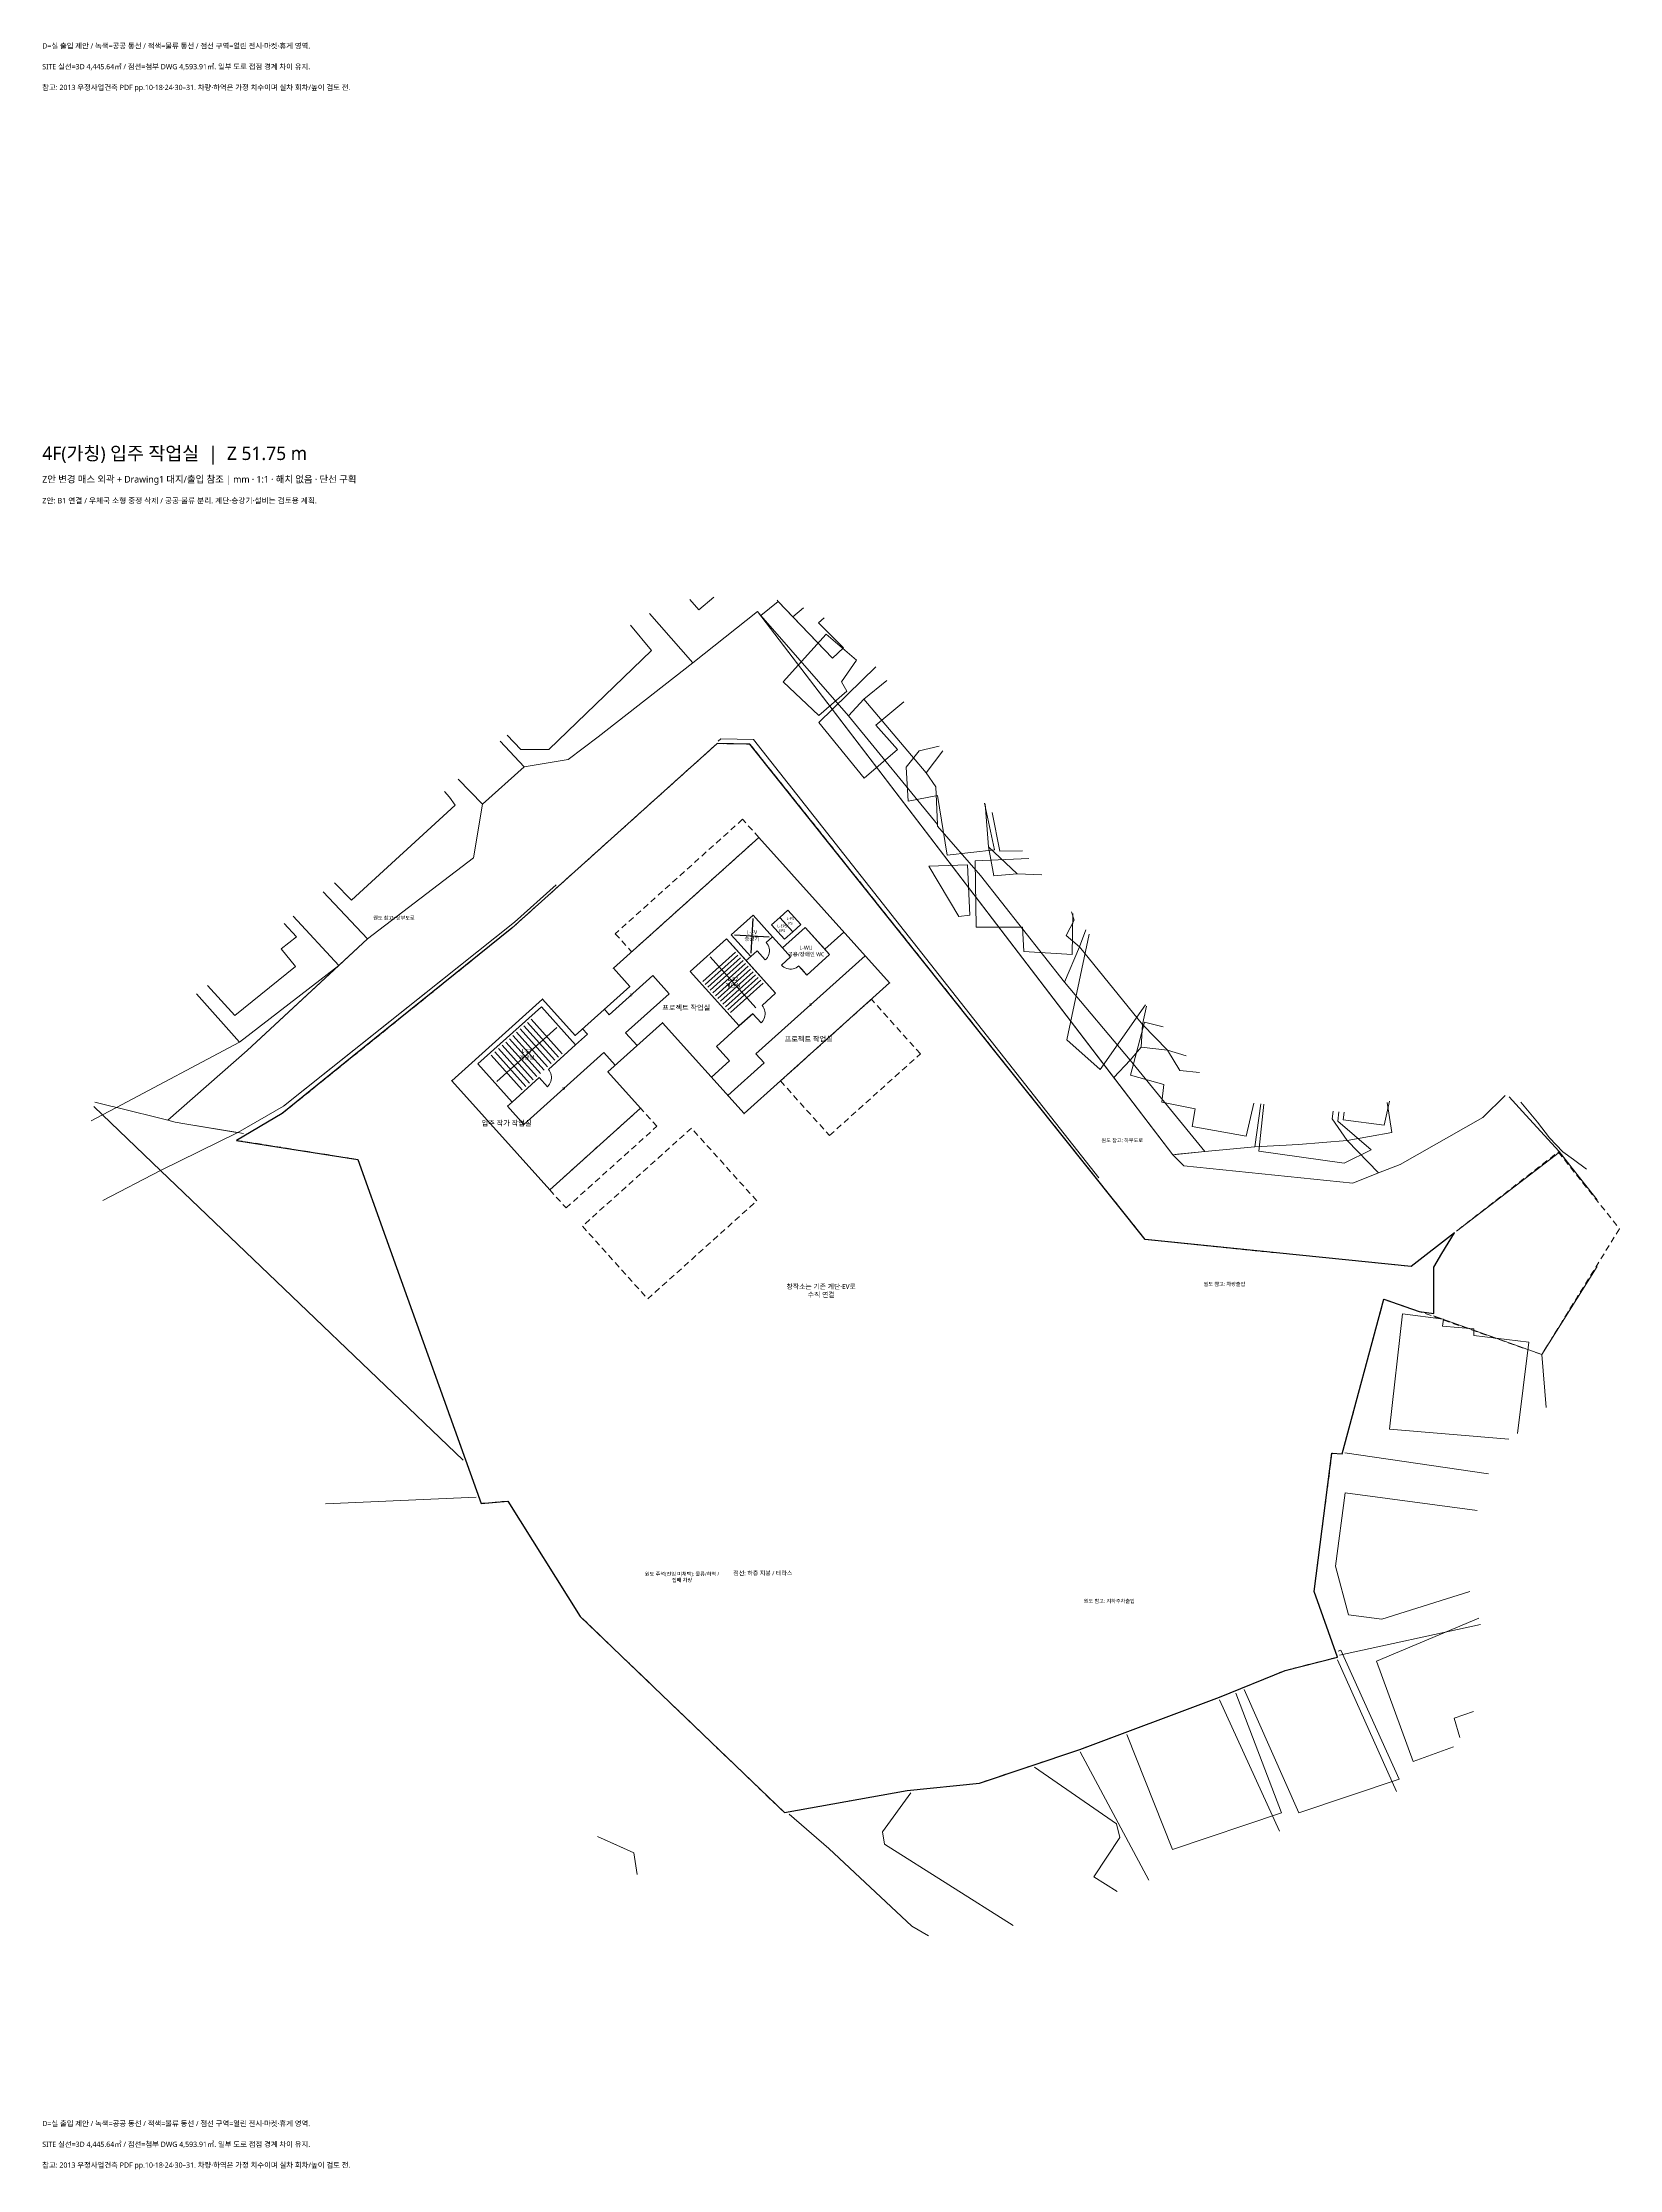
# Model space of a CAD drawing. Header units: millimetres. Extents: x -71701 to 357366, y 1091126 to 1572246.
# Drawn here: x 78299 to 207366, y 1261126 to 1435158 of the extents above; entities that cross this region are included whole.
import ezdxf

# ---------------------------------------------------------------- set-up
doc = ezdxf.new("R2010")
doc.units = ezdxf.units.MM
doc.linetypes.add('PLAN_DASH', pattern=[800, 500, -300])
for name, color, linetype, lineweight in [('L1_TEXT', 7, 'Continuous', 13), ('L4_CONTEXT', 8, 'Continuous', 9), ('L4_CORE', 7, 'Continuous', 25), ('L4_DOOR', 7, 'Continuous', 13), ('L4_EPS_PS', 7, 'Continuous', 18), ('L4_OUTLINE', 7, 'Continuous', 35), ('L4_PARTITION', 7, 'Continuous', 18), ('L4_SITE_3D', 7, 'Continuous', 25), ('L4_SITE_DWG_REF', 8, 'PLAN_DASH', 13), ('L4_STAIR', 7, 'Continuous', 13), ('L4_TEXT', 7, 'Continuous', 13), ('L4_VOID_ROOF', 8, 'PLAN_DASH', 13)]:
    doc.layers.add(name, color=color, linetype=linetype, lineweight=lineweight)
doc.styles.add('KOREAN', font='malgun.ttf')

msp = doc.modelspace()

# ---------------------------------------------------------------- linework, layer by layer
at = {"layer": 'L4_CONTEXT'}
for points in [[(138421, 1389536), (138517, 1389418), (137102, 1388285), (136816, 1388609), (131531, 1384408), (128765, 1387541), (127979, 1388431)], [(133235, 1389781), (132022, 1388742), (131280, 1389579)], [(147398, 1382960), (145531, 1381439), (144261, 1380069), (137102, 1388285), (138517, 1389418)], [(140573, 1388915), (139719, 1388164), (138517, 1389418), (138421, 1389536)], [(138517, 1389418), (142950, 1384790), (143843, 1385628), (141816, 1387673), (142280, 1388087)], [(139719, 1388164), (140573, 1388915)], [(88555, 1346973), (95039, 1352684), (104910, 1361810), (113565, 1368458), (114297, 1372838), (117716, 1375883), (121321, 1376499), (123772, 1378338), (131531, 1384408), (136816, 1388609), (170800, 1344150), (171716, 1343255), (185540, 1341832), (187643, 1342683), (189419, 1343348), (196187, 1347208), (198021, 1349013)], [(127979, 1388431), (128765, 1387541), (131531, 1384408), (123772, 1378338), (121321, 1376499), (117716, 1375883), (115769, 1377983)], [(126434, 1387480), (128136, 1385412), (119746, 1377310), (117450, 1377310)], [(165970, 1350468), (136816, 1388609), (137102, 1388285), (144261, 1380069), (151541, 1371172), (151539, 1371036), (155061, 1367008), (161953, 1358280), (167327, 1351906), (165970, 1350468)], [(142280, 1388087), (141816, 1387673), (143843, 1385628), (142950, 1384790), (139719, 1388164)], [(144916, 1384635), (143680, 1382859), (144122, 1382082), (141825, 1380085), (138911, 1382859), (142444, 1386744), (144916, 1384635)], [(148787, 1381219), (146506, 1379308), (148273, 1377310), (145535, 1374979), (141825, 1379530), (146513, 1384069)], [(145531, 1381439), (147398, 1382960)], [(144261, 1380069), (145531, 1381439), (150625, 1375399), (151426, 1374264), (151541, 1371172), (144261, 1380069)], [(151998, 1377195), (150625, 1375399), (145531, 1381439)], [(117450, 1377310), (116341, 1378498)], [(115769, 1377983), (117716, 1375883), (114297, 1372838)], [(164762, 1342277), (136500, 1378126), (133816, 1378185), (133603, 1377996)], [(152335, 1368653), (151540, 1373536), (149156, 1373092), (148979, 1375867), (150039, 1377199), (151685, 1377587)], [(150625, 1375399), (151998, 1377195)], [(112321, 1374885), (114297, 1372838), (113565, 1368458), (104910, 1361810), (101269, 1365653)], [(114297, 1372838), (112321, 1374885)], [(162505, 1364025), (162742, 1363346), (162082, 1362086), (163175, 1361173), (161953, 1358280), (155061, 1367008), (151539, 1371036), (151541, 1371172), (151426, 1374264), (150625, 1375399)], [(111621, 1373425), (112062, 1372759), (103584, 1364990), (102200, 1366404)], [(111194, 1373873), (111621, 1373425)], [(155404, 1372926), (156221, 1369097), (152335, 1368653)], [(155443, 1372877), (155721, 1369357), (156149, 1366967), (158061, 1367132), (160080, 1367065)], [(160080, 1367065), (158061, 1367132), (155721, 1369357), (155443, 1372877)], [(158517, 1369025), (156663, 1368986), (156015, 1372160)], [(162580, 1360551), (158606, 1360773), (158517, 1362770), (154720, 1362770), (154631, 1368209), (159022, 1368391)], [(155721, 1369357), (158061, 1367132), (156149, 1366967), (155721, 1369357)], [(120345, 1366232), (116917, 1363190), (98028, 1348135), (94276, 1345970), (89936, 1346681), (89143, 1346827), (88555, 1346973)], [(94737, 1345894), (94276, 1345970), (98028, 1348135), (103795, 1352731), (116917, 1363190), (120345, 1366232)], [(150834, 1367765), (154013, 1367876), (154190, 1363769), (153307, 1363658), (150834, 1367765)], [(101269, 1365653), (104910, 1361810), (102551, 1359629), (98803, 1363662)], [(98068, 1363069), (99080, 1361993), (97843, 1360995), (98991, 1359552), (94045, 1355556), (91797, 1358007)], [(98803, 1363662), (102551, 1359629), (94424, 1353373)], [(163685, 1362547), (163175, 1361173), (162082, 1362086), (162742, 1363346), (162505, 1364025)], [(162617, 1363886), (162580, 1360551)], [(163175, 1361173), (168319, 1354801), (168223, 1352963), (167327, 1351906), (161953, 1358280), (163175, 1361173)], [(168576, 1356417), (164876, 1351116), (162138, 1353558), (163951, 1362214)], [(168666, 1356304), (168319, 1354801), (163175, 1361173), (163685, 1362547)], [(84352, 1348018), (94424, 1353373), (102551, 1359629), (95040, 1352685), (95039, 1352684), (88555, 1346973), (84368, 1348014), (84352, 1348018)], [(90898, 1357320), (94424, 1353373), (84352, 1348018), (84154, 1348066), (84005, 1348104), (82590, 1348456)], [(94424, 1353373), (90898, 1357320)], [(171893, 1352259), (170379, 1352723), (168319, 1354801), (168666, 1356304)], [(172383, 1346455), (172648, 1347898), (169910, 1348453), (170087, 1349896), (167349, 1350673), (168497, 1355001), (170019, 1354608)], [(168319, 1354801), (170379, 1352723), (168223, 1352963), (168319, 1354801)], [(178024, 1348316), (177532, 1344804), (173419, 1344423), (167327, 1351906), (168223, 1352963)], [(168223, 1352963), (170379, 1352723), (171377, 1351052), (172997, 1350876)], [(172997, 1350876), (171377, 1351052), (170379, 1352723), (171893, 1352259)], [(165970, 1350468), (167327, 1351906), (173419, 1344423), (171181, 1344190), (170800, 1344150), (165970, 1350468)], [(198021, 1349013), (196187, 1347208), (189419, 1343348), (187643, 1342683), (185068, 1345310), (188723, 1345979), (188352, 1348429)], [(198335, 1348889), (199698, 1347395), (202418, 1344409), (202458, 1344366), (194015, 1337890)], [(205539, 1340452), (203797, 1342664), (202421, 1344412), (199698, 1347395), (198335, 1348889)], [(82506, 1348102), (83220, 1347417), (82288, 1346922)], [(82288, 1346922), (83220, 1347417), (87966, 1342870), (83238, 1340397)], [(83220, 1347417), (82506, 1348102)], [(82589, 1348451), (84005, 1348104), (84154, 1348066), (84352, 1348018), (83220, 1347417)], [(83220, 1347417), (84352, 1348018), (84368, 1348014), (88555, 1346973), (89142, 1346827), (89936, 1346681), (94035, 1346009), (94276, 1345970), (87966, 1342870), (83220, 1347417)], [(177432, 1348375), (176799, 1345678), (172383, 1346455)], [(183924, 1347722), (183841, 1347096), (185068, 1345310), (181099, 1344986), (177532, 1344804), (178024, 1348316)], [(187044, 1344568), (184836, 1343458), (177859, 1344457), (178255, 1348292)], [(188352, 1348429), (188723, 1345979), (185068, 1345310), (183841, 1347096), (183924, 1347722)], [(184409, 1347674), (184306, 1346899), (187044, 1344568)], [(188551, 1348535), (188104, 1346566), (184748, 1347010), (184820, 1347632)], [(204668, 1342971), (203613, 1343755), (202726, 1344401), (201647, 1345541), (200644, 1346830), (199298, 1348450)], [(112714, 1319156), (98711, 1332572), (87966, 1342870), (94276, 1345970)], [(94276, 1345970), (94737, 1345894)], [(177532, 1344804), (181099, 1344986), (185068, 1345310), (187643, 1342683), (185540, 1341832), (171716, 1343255), (170800, 1344150), (173419, 1344423), (177532, 1344804)], [(194016, 1337890), (202458, 1344366), (205539, 1340451)], [(83238, 1340397), (87966, 1342870), (98711, 1332572), (112715, 1319153)], [(205529, 1335022), (200999, 1327803), (192154, 1330973)], [(201367, 1323470), (200999, 1327803), (205529, 1335022)], [(188545, 1321704), (189605, 1331138), (192961, 1330694), (192873, 1330140), (195434, 1329918), (195434, 1329363), (199938, 1328808), (199031, 1321346)], [(192154, 1330973), (200999, 1327803), (201367, 1323470)], [(198302, 1320873), (188545, 1321704)], [(196657, 1318045), (184895, 1319750)], [(101456, 1315593), (113792, 1316144)], [(195112, 1308423), (187927, 1306166), (185189, 1306499), (184130, 1310494), (184924, 1316488), (195724, 1315048)], [(184443, 1303220), (195981, 1305723)], [(193775, 1295705), (190488, 1294512), (187486, 1302725), (195852, 1306230)], [(184329, 1303538), (184571, 1303613), (189340, 1293069), (181127, 1290294), (176657, 1300386)], [(189107, 1292065), (184286, 1302836)], [(175970, 1300105), (179714, 1290294), (170794, 1287298), (167046, 1296717)], [(179539, 1288816), (174634, 1299561)], [(195424, 1298597), (193845, 1298064), (194313, 1296466)], [(168842, 1284789), (163225, 1295286)], [(159476, 1294034), (166201, 1289406), (166466, 1288297), (164346, 1285078), (166256, 1283858)], [(157736, 1281075), (147213, 1287742), (147036, 1288741), (149367, 1291954)], [(139400, 1290189), (142642, 1287395), (149458, 1281025), (150821, 1280242)], [(126978, 1285254), (126708, 1287043), (123722, 1288383)], [(123722, 1288383), (125314, 1287669), (126708, 1287043), (126978, 1285254)]]:
    msp.add_lwpolyline(points, dxfattribs=at)
at = {"layer": 'L4_CORE'}
for points in [[(136785, 1360838), (136269, 1360374), (134665, 1362160), (136450, 1363764)], [(136435, 1363481), (136284, 1360657)], [(136450, 1363764), (138054, 1361978), (137538, 1361515)], [(139521, 1360346), (138856, 1361086), (140716, 1362757)], [(140716, 1362757), (142721, 1360525), (140862, 1358854), (140197, 1359594)], [(136439, 1355687), (135328, 1354689), (131318, 1359152), (134293, 1361825)], [(134293, 1361825), (138303, 1357362), (137192, 1356364)], [(134948, 1362144), (137772, 1361993)], [(118953, 1350461), (116726, 1348460), (113919, 1351584), (119126, 1356263)], [(119126, 1356263), (121933, 1353139), (119706, 1351138)]]:
    msp.add_lwpolyline(points, dxfattribs=at)
at = {"layer": 'L4_DOOR'}
for points in [[(137534, 1361511), (137615, 1361408), (137681, 1361295), (137733, 1361175), (137768, 1361049), (137787, 1360920), (137789, 1360789), (137773, 1360659), (137741, 1360532), (137692, 1360411), (137628, 1360297), (137550, 1360192), (137458, 1360098)], [(136790, 1360842), (137458, 1360098)], [(139525, 1360342), (138781, 1359674)], [(140193, 1359598), (140090, 1359517), (139978, 1359450), (139858, 1359399), (139732, 1359364), (139602, 1359345), (139471, 1359343), (139342, 1359359), (139215, 1359391), (139093, 1359440), (138979, 1359504), (138875, 1359582), (138781, 1359674)], [(137188, 1356360), (137269, 1356257), (137335, 1356144), (137387, 1356024), (137422, 1355898), (137441, 1355769), (137442, 1355638), (137427, 1355508), (137395, 1355381), (137346, 1355260), (137282, 1355146), (137204, 1355041), (137112, 1354948)], [(136444, 1355691), (137112, 1354948)], [(119701, 1351134), (119782, 1351031), (119849, 1350918), (119900, 1350798), (119936, 1350672), (119954, 1350543), (119956, 1350412), (119940, 1350282), (119908, 1350155), (119859, 1350034), (119795, 1349920), (119717, 1349815), (119626, 1349722)], [(118957, 1350465), (119626, 1349722)]]:
    msp.add_lwpolyline(points, dxfattribs=at)
at = {"layer": 'L4_EPS_PS'}
for points in [[(138636, 1363576), (139705, 1362386), (139035, 1361784), (137966, 1362974), (138636, 1363576)], [(139305, 1364178), (140374, 1362987), (139705, 1362386), (138636, 1363576), (139305, 1364178)]]:
    msp.add_lwpolyline(points, dxfattribs=at)
at = {"layer": 'L4_OUTLINE'}
msp.add_lwpolyline([(119812, 1341285), (127250, 1347969), (124577, 1350944), (129040, 1354954), (135724, 1347516), (147625, 1358210), (136931, 1370111), (125030, 1359417), (126367, 1357929), (121904, 1353919), (119230, 1356895), (111792, 1350211), (119812, 1341285)], dxfattribs=at)
at = {"layer": 'L4_PARTITION'}
for points in [[(134665, 1362160), (136450, 1363764)], [(136450, 1363764), (138054, 1361978)], [(137966, 1362974), (138636, 1363576)], [(139031, 1361789), (137966, 1362974)], [(138636, 1363576), (139305, 1364178)], [(138636, 1363576), (139701, 1362390)], [(138856, 1361086), (140716, 1362757)], [(139305, 1364178), (140370, 1362992)], [(140716, 1362757), (142320, 1360971)], [(131318, 1359152), (134293, 1361825)], [(134293, 1361825), (135897, 1360040)], [(136269, 1360374), (134665, 1362160)], [(138054, 1361978), (137538, 1361515)], [(138054, 1361978), (138856, 1361086)], [(139521, 1360346), (138856, 1361086)], [(142320, 1360971), (143881, 1362374)], [(142320, 1360971), (142721, 1360525)], [(135897, 1360040), (136269, 1360374)], [(135897, 1360040), (138303, 1357362)], [(136785, 1360838), (136269, 1360374)], [(145618, 1360440), (136694, 1352421)], [(140461, 1359301), (140197, 1359594)], [(140862, 1358854), (140461, 1359301)], [(142721, 1360525), (140862, 1358854)], [(124685, 1355612), (128255, 1358820)], [(128255, 1358820), (129592, 1357332)], [(135328, 1354689), (131318, 1359152)], [(113919, 1351584), (119126, 1356263)], [(119126, 1356263), (121933, 1353139)], [(124285, 1356057), (124685, 1355612)], [(129592, 1357332), (126022, 1354124)], [(138303, 1357362), (137192, 1356364)], [(121933, 1353139), (122900, 1354008)], [(122900, 1354008), (122500, 1354453)], [(126022, 1354124), (126956, 1353084)], [(133468, 1353018), (135328, 1354689)], [(136439, 1355687), (135328, 1354689)], [(124236, 1352520), (117691, 1346638)], [(121933, 1353139), (119706, 1351138)], [(125171, 1351480), (124236, 1352520)], [(134538, 1351828), (133468, 1353018)], [(136694, 1352421), (137362, 1351677)], [(116726, 1348460), (113919, 1351584)], [(133052, 1350492), (134538, 1351828)], [(137362, 1351677), (134388, 1349005)], [(118953, 1350461), (116726, 1348460)], [(116354, 1348126), (116726, 1348460)], [(117691, 1346638), (116354, 1348126)]]:
    msp.add_lwpolyline(points, dxfattribs=at)
at = {"layer": 'L4_SITE_3D'}
msp.add_lwpolyline([(168551, 1337208), (136199, 1377755), (133516, 1377797), (116708, 1362694), (103650, 1352153), (97911, 1347520), (94172, 1345332), (104117, 1343764), (106381, 1337440), (114189, 1315629), (116396, 1315818), (122316, 1306378), (139020, 1290324), (149055, 1292122), (154976, 1292743), (163186, 1295484), (174629, 1299773), (179993, 1301965), (184294, 1303044), (182366, 1308406), (183835, 1319745), (184671, 1319688), (188084, 1332345), (190963, 1331332), (192168, 1331172), (192168, 1334953), (192833, 1336065), (193854, 1337773), (190311, 1335020), (168551, 1337208)], dxfattribs=at)
at = {"layer": 'L4_SITE_DWG_REF'}
msp.add_lwpolyline([(168551, 1337208), (190311, 1335020), (202358, 1344380), (207366, 1338093), (200999, 1327803), (188084, 1332345), (184671, 1319688), (183835, 1319745), (182366, 1308406), (184294, 1303044), (179993, 1301965), (174629, 1299773), (163186, 1295484), (154976, 1292743), (149055, 1292122), (139020, 1290324), (122316, 1306378), (116396, 1315818), (114189, 1315629), (106381, 1337440), (104117, 1343764), (94172, 1345332), (97911, 1347520), (103650, 1352153), (116708, 1362694), (133516, 1377797), (136199, 1377755), (168551, 1337208)], dxfattribs=at)
at = {"layer": 'L4_STAIR'}
for points in [[(132336, 1358319), (135013, 1360725)], [(132542, 1358089), (135220, 1360495)], [(132749, 1357859), (135427, 1360265)], [(132939, 1360340), (136682, 1356174)], [(132955, 1357629), (135633, 1360035)], [(133162, 1357399), (135840, 1359805)], [(133368, 1357169), (136046, 1359575)], [(133575, 1356939), (136253, 1359345)], [(133782, 1356709), (136459, 1359115)], [(133988, 1356479), (136666, 1358885)], [(134195, 1356249), (136873, 1358655)], [(134401, 1356019), (137079, 1358426)], [(134608, 1355790), (137286, 1358196)], [(115471, 1350156), (120380, 1354567)], [(117102, 1354176), (119642, 1351349)], [(117400, 1354443), (119939, 1351617)], [(117697, 1354711), (120237, 1351884)], [(117995, 1354978), (120534, 1352151)], [(118292, 1355245), (120832, 1352419)], [(115019, 1352305), (117559, 1349478)], [(115317, 1352572), (117857, 1349745)], [(115614, 1352839), (118154, 1350013)], [(115912, 1353107), (118452, 1350280)], [(116209, 1353374), (118749, 1350547)], [(116507, 1353641), (119047, 1350815)], [(116805, 1353909), (119344, 1351082)]]:
    msp.add_lwpolyline(points, dxfattribs=at)
at = {"layer": 'L4_VOID_ROOF'}
for points in [[(135595, 1371599), (125181, 1362242), (126518, 1360754), (136931, 1370111), (135595, 1371599)], [(142709, 1345726), (150148, 1352410), (146137, 1356873), (138699, 1350189), (142709, 1345726)], [(121149, 1339797), (128587, 1346481), (127250, 1347969), (119812, 1341285), (121149, 1339797)], [(122486, 1338310), (127832, 1332359), (136758, 1340379), (131412, 1346330), (122486, 1338310)]]:
    msp.add_lwpolyline(points, dxfattribs=at)

# ---------------------------------------------------------------- texts
at = {"layer": 'L1_TEXT', "char_height": 430, "width": 110000, "attachment_point": 1, "style": 'KOREAN'}
for s, insert in [('D=실 출입 제안 / 녹색=공공 동선 / 적색=물류 동선 / 점선 구역=열린 전시·마켓·휴게 영역.', (78277, 1435100)), ('SITE 실선=3D 4,445.64㎡ / 점선=첨부 DWG 4,593.91㎡. 일부 도로 접점 경계 차이 유지.', (78277, 1433400)), ('참고: 2013 우정사업건축 PDF pp.10·18·24·30–31. 차량·하역은 가정 치수이며 실차 회차/높이 검토 전.', (78277, 1431700))]:
    msp.add_mtext(s, dxfattribs=dict(at, insert=insert))
at = {"layer": 'L4_CONTEXT', "char_height": 300, "width": 6000, "attachment_point": 5, "style": 'KOREAN'}
for s, insert in [('원도 참고: 상부도로', (107062, 1363518)), ('원도 참고: 하부도로', (166668, 1345312)), ('원도 참고: 차량출입', (175035, 1333557)), ('원도 주석(진입 미채택): 물류/하역 / 집배 차량', (130642, 1309588)), ('원도 참고: 지하주차출입', (165608, 1307621))]:
    msp.add_mtext(s, dxfattribs=dict(at, insert=insert))
at = {"layer": 'L4_DOOR', "char_height": 230, "width": 6000, "attachment_point": 5, "style": 'KOREAN'}
for insert in [(126470, 1357216), (141157, 1356431), (120963, 1349579)]:
    msp.add_mtext('D', dxfattribs=dict(at, insert=insert))
at = {"layer": 'L4_TEXT', "style": 'KOREAN'}
for s, insert, char_height, width, attachment_point in [('4F(가칭) 입주 작업실  |  Z 51.75 m', (78277, 1402100), 1100, 110000, 1), ('Z안 변경 매스 외곽 + Drawing1 대지/출입 참조 | mm · 1:1 · 해치 없음 · 단선 구획', (78277, 1399700), 550, 110000, 1), ('Z안: B1 연결 / 우체국 소형 중정 삭제 / 공공·물류 분리. 계단·승강기·설비는 검토용 계획.', (78277, 1397900), 450, 110000, 1), ('L-EPS\\PEPS', (138835, 1362680), 230, 6000, 5), ('L-PS\\PPS', (139505, 1363282), 230, 6000, 5), ('L-EV\\P승강기', (136360, 1362069), 320, 6000, 5), ('L-WU\\P공용/장애인 WC', (140789, 1360805), 320, 6000, 5), ('L-S2\\P계단실', (134811, 1358257), 320, 6000, 5), ('프로젝트 작업실', (130981, 1356160), 420, 6000, 5), ('L-S1\\P계단실', (117926, 1352362), 320, 6000, 5), ('프로젝트 작업실', (141006, 1353606), 420, 6000, 5), ('입주 작가 작업실', (116278, 1346714), 420, 6000, 5), ('창작소는 기존 계단·EV로 수직 연결', (142030, 1333016), 400, 6000, 5), ('점선: 하층 지붕 / 테라스', (137254, 1309904), 350, 6000, 5), ('SITE 실선=3D 4,445.64㎡ / 점선=첨부 DWG 4,593.91㎡. 일부 도로 접점 경계 차이 유지.', (78277, 1263400), 430, 110000, 1), ('D=실 출입 제안 / 녹색=공공 동선 / 적색=물류 동선 / 점선 구역=열린 전시·마켓·휴게 영역.', (78277, 1265100), 430, 110000, 1), ('참고: 2013 우정사업건축 PDF pp.10·18·24·30–31. 차량·하역은 가정 치수이며 실차 회차/높이 검토 전.', (78277, 1261700), 430, 110000, 1)]:
    msp.add_mtext(s, dxfattribs=dict(at, insert=insert, char_height=char_height, width=width, attachment_point=attachment_point))

doc.saveas('drawing.dxf')
